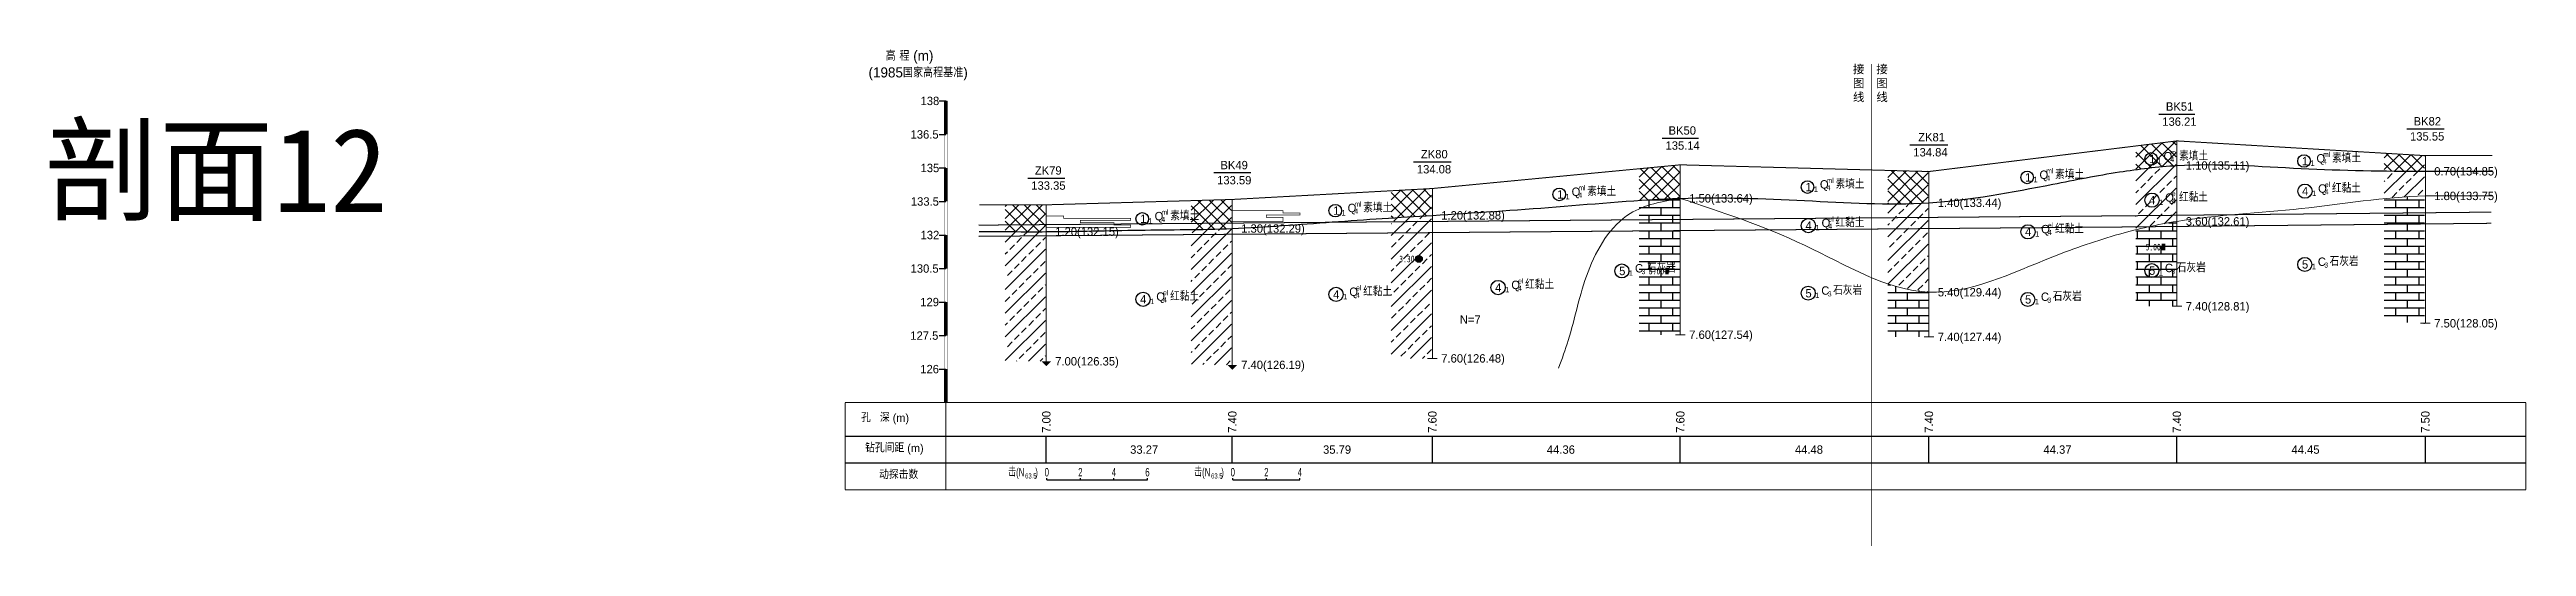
# Model space of a CAD drawing. Header units: inches. Extents: x -205 to 12199, y -11610 to -150.
# Drawn here: x -148 to 591, y -3712 to -3564 of the extents above; entities that cross this region are included whole.
import ezdxf
from ezdxf.enums import TextEntityAlignment as Align

# ---------------------------------------------------------------- set-up
doc = ezdxf.new("R2010")
doc.units = ezdxf.units.IN
doc.header["$MEASUREMENT"] = 0
doc.linetypes.add('ACAD_ISO03W100', pattern=[30, 12, -18])
doc.linetypes.add('ACAD_ISO05W100', pattern=[34, 24, -3, 0.5, -3, 0.5, -3])
for name, color, linetype in [('GiCAD_PouMian', 7, 'Continuous'), ('GICAD_QUYANG', 7, 'Continuous'), ('地质-原位曲线', 7, 'Continuous'), ('地质-图框', 7, 'Continuous'), ('地质-地层符号', 3, 'Continuous'), ('地质-地层线', 7, 'Continuous'), ('地质-地面线', 7, 'Continuous'), ('地质-填充花纹', 4, 'Continuous'), ('地质-文字', 7, 'Continuous'), ('地质-标注栏', 7, 'Continuous'), ('地质-标贯', 7, 'Continuous'), ('地质-钻孔', 7, 'Continuous'), ('管底', 7, 'Continuous'), ('红线', 1, 'ACAD_ISO05W100')]:
    doc.layers.add(name, color=color, linetype=linetype)
doc.styles.add('LZ_PMT_LINE', font='', dxfattribs={"height": 2})
doc.styles.get("Standard").update_dxf_attribs({"font": ''})
doc.styles.add('地层编号', font='Comfont.shx', dxfattribs={"width": 0.7, "height": 2.5, "bigfont": 'Hztxt12a.shx'})
doc.styles.add('宋体', font='')
doc.styles.add('层底标注', font='Comfont.shx', dxfattribs={"width": 0.7, "height": 2.5, "bigfont": 'Hztxt12a.shx'})
doc.styles.add('岩土名称', font='Comfont.shx', dxfattribs={"width": 0.7, "height": 2.5, "bigfont": 'Hztxt12a.shx'})
doc.styles.add('时代', font='Comfont.shx', dxfattribs={"width": 0.7, "height": 2.5, "bigfont": 'Hztxt12a.shx'})
doc.styles.add('标注栏数据', font='Comfont.shx', dxfattribs={"width": 0.7, "height": 2.5, "bigfont": 'Hztxt12a.shx'})
doc.styles.add('标贯动探', font='Comfont.shx', dxfattribs={"width": 0.7, "height": 2.5, "bigfont": 'Hztxt12a.shx'})
doc.styles.add('钻孔标注', font='Comfont.shx', dxfattribs={"width": 0.7, "height": 2.5, "bigfont": 'Hztxt12a.shx'})
doc.styles.add('高程系统', font='Comfont.shx', dxfattribs={"width": 0.7, "height": 3, "bigfont": 'Hztxt12a.shx'})
doc.styles.get('LZ_PMT_LINE').set_extended_font_data('SimSun')
doc.styles.get('Standard').set_extended_font_data('SimSun')
doc.styles.get('宋体').set_extended_font_data('宋体')
doc.linetypes.add('bzhjcx', pattern='A,0.001,[2,XX1.shx,S=1,R=0,X=1,Y=0],-2', length=2.001)
doc.linetypes.add('swx', pattern='A,7,-1.5,["●",LZ_PMT_LINE,S=0.05,R=0,X=0,Y=0],-1.5', length=10)
pattern_1 = [(45, (-13271.746, -3771.847), (-3.5355339, 3.5355339), []), (45, (-13268.2106, -3771.847), (-3.5355339, 3.5355339), [2, -1])]
pattern_2 = [(45, (-13271.746, -3771.847), (-1.76776695, 1.76776695), []), (135, (-13271.746, -3771.847), (-1.76776695, -1.76776695), [])]
pattern_3 = [(0, (-13271.746, -3771.847), (0, 2.3), []), (90, (-13271.746, -3771.847), (-3.5, 2.3), [2.3, -2.3])]
pattern_4 = [(0, (-13476.1413, -3771.847), (0, 2.3), []), (90, (-13476.1413, -3771.847), (-3.5, 2.3), [2.3, -2.3])]
pattern_5 = [(45, (-13476.1413, -3771.847), (-3.5355339, 3.5355339), []), (45, (-13472.606, -3771.847), (-3.5355339, 3.5355339), [2, -1])]
pattern_6 = [(45, (-13476.1413, -3771.847), (-1.76776695, 1.76776695), []), (135, (-13476.1413, -3771.847), (-1.76776695, -1.76776695), [])]

msp = doc.modelspace()

# ---------------------------------------------------------------- texts
at = {"layer": 'GiCAD_PouMian', "color": 7, "style": '宋体'}
msp.add_text('剖面12', height=25, dxfattribs=at).set_placement((-149.24463, -3612.15758))
at = {"layer": '地质-原位曲线', "color": 7, "linetype": 'Continuous', "style": '标注栏数据', "width": 0.7}
for s, height, p in [('击', 2.5, (138.07876, -3691.03095)), ('(N', 2.5, (140.42876, -3691.03095)), ('63.5', 1.5, (143.13709, -3691.65595)), (')', 2.5, (146.15209, -3691.03095)), ('击', 2.5, (193.53482, -3691.03095)), ('(N', 2.5, (195.88482, -3691.03095)), ('63.5', 1.5, (198.59315, -3691.65595)), (')', 2.5, (201.60815, -3691.03095))]:
    msp.add_text(s, height=height, dxfattribs=at).set_placement(p)
for s, p in [('0', (149.59959, -3691.03095)), ('2', (159.59959, -3691.03095)), ('4', (169.59959, -3691.03095)), ('6', (179.59959, -3691.03095)), ('0', (205.05565, -3691.03095)), ('2', (215.05565, -3691.03095)), ('4', (225.05565, -3691.03095))]:
    msp.add_text(s, height=2.5, dxfattribs=at).set_placement(p, align=Align.CENTER)
at = {"layer": '地质-图框', "color": 7, "linetype": 'Continuous', "width": 0.7}
for s, p in [('3.30', (254.68214, -3627.16428)), ('5.00', (477.20496, -3623.63091)), ('5.00', (329.11518, -3630.76429))]:
    msp.add_text(s, height=2, dxfattribs=at).set_placement(p)
at = {"layer": '地质-地层符号', "color": 7, "linetype": 'Continuous'}
for s, height, style, p in [('1', 2.5, '地层编号', (478.26476, -3597.59196)), ('1', 1.625, '地层编号', (480.76476, -3597.79196)), ('Q', 2.5, '时代', (482.57726, -3596.79196)), ('素填土', 2.5, '岩土名称', (487.24393, -3596.79196)), ('1', 2.5, '地层编号', (523.86958, -3598.21426)), ('1', 1.625, '地层编号', (526.36958, -3598.41426)), ('Q', 2.5, '时代', (528.18208, -3597.41426)), ('素填土', 2.5, '岩土名称', (532.84874, -3597.41426)), ('1', 2.5, '地层编号', (375.81014, -3605.98097)), ('Q', 2.5, '时代', (380.12264, -3605.18097)), ('素填土', 2.5, '岩土名称', (384.78931, -3605.18097)), ('1', 2.5, '地层编号', (441.29024, -3603.10196)), ('1', 1.625, '地层编号', (443.79024, -3603.30196)), ('Q', 2.5, '时代', (445.60274, -3602.30196)), ('素填土', 2.5, '岩土名称', (450.26941, -3602.30196)), ('Q', 2.5, '时代', (528.68208, -3606.41426)), ('红黏土', 2.5, '岩土名称', (532.80708, -3606.41426)), ('1', 2.5, '地层编号', (234.98096, -3613.0143)), ('1', 1.625, '地层编号', (237.48096, -3613.2143)), ('Q', 2.5, '时代', (239.29346, -3612.2143)), ('素填土', 2.5, '岩土名称', (243.96013, -3612.2143)), ('1', 2.5, '地层编号', (301.77326, -3608.18096)), ('1', 1.625, '地层编号', (304.27326, -3608.38096)), ('Q', 2.5, '时代', (306.08576, -3607.38096)), ('素填土', 2.5, '岩土名称', (310.75242, -3607.38096)), ('1', 1.625, '地层编号', (378.31014, -3606.18097)), ('4', 2.5, '地层编号', (478.26476, -3609.89528)), ('1', 1.625, '地层编号', (481.26476, -3610.09528)), ('Q', 2.5, '时代', (483.07726, -3609.09528)), ('红黏土', 2.5, '岩土名称', (487.20226, -3609.09528)), ('4', 2.5, '地层编号', (523.86958, -3607.21426)), ('1', 1.625, '地层编号', (526.86958, -3607.41426)), ('1', 2.5, '地层编号', (177.42758, -3615.44761)), ('1', 1.625, '地层编号', (179.92758, -3615.64761)), ('Q', 2.5, '时代', (181.74008, -3614.64761)), ('素填土', 2.5, '岩土名称', (186.40675, -3614.64761)), ('4', 2.5, '地层编号', (375.81014, -3617.48097)), ('1', 1.625, '地层编号', (378.81014, -3617.68097)), ('Q', 2.5, '时代', (380.62264, -3616.68097)), ('红黏土', 2.5, '岩土名称', (384.74764, -3616.68097)), ('4', 2.5, '地层编号', (441.29024, -3619.32478)), ('1', 1.625, '地层编号', (444.29024, -3619.52478)), ('Q', 2.5, '时代', (446.10274, -3618.52478)), ('红黏土', 2.5, '岩土名称', (450.22774, -3618.52478)), ('C', 2.5, '时代', (528.59874, -3628.24759)), ('石灰岩', 2.5, '岩土名称', (532.14041, -3628.24759)), ('4', 2.5, '地层编号', (283.29049, -3635.95286)), ('Q', 2.5, '时代', (288.10299, -3635.15286)), ('红黏土', 2.5, '岩土名称', (292.22799, -3635.15286)), ('5', 2.5, '地层编号', (320.25652, -3631.00266)), ('1', 1.625, '地层编号', (323.17318, -3631.20266)), ('C', 2.5, '时代', (324.98568, -3630.20266)), ('石灰岩', 2.5, '岩土名称', (328.52735, -3630.20266)), ('5', 2.5, '地层编号', (478.26476, -3630.90955)), ('1', 1.625, '地层编号', (481.18143, -3631.10955)), ('C', 2.5, '时代', (482.99393, -3630.10955)), ('石灰岩', 2.5, '岩土名称', (486.5356, -3630.10955)), ('5', 2.5, '地层编号', (523.86958, -3629.04759)), ('1', 1.625, '地层编号', (526.78624, -3629.24759)), ('4', 2.5, '地层编号', (177.42758, -3639.44333)), ('1', 1.625, '地层编号', (180.42758, -3639.64333)), ('Q', 2.5, '时代', (182.24008, -3638.64333)), ('红黏土', 2.5, '岩土名称', (186.36508, -3638.64333)), ('4', 2.5, '地层编号', (234.98096, -3638.00396)), ('1', 1.625, '地层编号', (237.98096, -3638.20396)), ('Q', 2.5, '时代', (239.79346, -3637.20396)), ('红黏土', 2.5, '岩土名称', (243.91846, -3637.20396)), ('1', 1.625, '地层编号', (286.29049, -3636.15286)), ('5', 2.5, '地层编号', (375.81014, -3637.64764)), ('1', 1.625, '地层编号', (378.72681, -3637.84764)), ('C', 2.5, '时代', (380.53931, -3636.84764)), ('石灰岩', 2.5, '岩土名称', (384.08097, -3636.84764)), ('5', 2.5, '地层编号', (441.29024, -3639.49652)), ('1', 1.625, '地层编号', (444.20691, -3639.69652)), ('C', 2.5, '时代', (446.01941, -3638.69652)), ('石灰岩', 2.5, '岩土名称', (449.56107, -3638.69652))]:
    msp.add_text(s, height=height, dxfattribs=dict(at, style=style)).set_placement(p)
at = {"layer": '地质-地层符号', "color": 7, "linetype": 'Continuous', "style": '时代', "width": 0.8}
for s, p in [('4', (484.6106, -3597.29196)), ('ml', (484.6106, -3595.12529)), ('4', (530.21541, -3597.91426)), ('ml', (530.21541, -3595.74759)), ('ml', (308.11909, -3605.71429)), ('4', (382.15597, -3605.68097)), ('ml', (382.15597, -3603.5143)), ('4', (447.63607, -3602.80196)), ('ml', (447.63607, -3600.63529)), ('el', (530.71541, -3604.74759)), ('ml', (183.77341, -3612.98095)), ('4', (241.32679, -3612.7143)), ('ml', (241.32679, -3610.54763)), ('4', (308.11909, -3607.88096)), ('4', (485.1106, -3609.59528)), ('el', (485.1106, -3607.42862)), ('4', (530.71541, -3606.91426)), ('4', (183.77341, -3615.14761)), ('4', (382.65597, -3617.18097)), ('el', (382.65597, -3615.0143)), ('4', (448.13607, -3619.02478)), ('el', (448.13607, -3616.85812)), ('el', (290.13633, -3633.48619)), ('3', (326.93568, -3630.70266)), ('3', (484.94393, -3630.60955)), ('3', (530.54874, -3628.74759)), ('4', (184.27341, -3639.14333)), ('el', (184.27341, -3636.97667)), ('4', (241.82679, -3637.70396)), ('el', (241.82679, -3635.53729)), ('4', (290.13633, -3635.65286)), ('3', (382.48931, -3637.34764)), ('3', (447.96941, -3639.19652))]:
    msp.add_text(s, height=1.5, dxfattribs=at).set_placement(p)
at = {"layer": '地质-文字', "color": 7, "linetype": 'Continuous'}
for s, height, style, p in [('高 程 (m)', 3, '高程系统', (101.53439, -3567.03096)), ('(1985国家高程基准)', 3, '高程系统', (96.43439, -3572.03096)), ('138', 2.5, '高程系统', (111.94997, -3580.28096)), ('136.5', 2.5, '高程系统', (108.97378, -3590.28096)), ('1.10(135.11)', 2.5, '层底标注', (489.22955, -3599.54758)), ('135', 2.5, '高程系统', (111.94997, -3600.28096)), ('0.70(134.85)', 2.5, '层底标注', (563.3096, -3601.28094)), ('133.5', 2.5, '高程系统', (109.05712, -3610.28096)), ('1.50(133.64)', 2.5, '层底标注', (341.13978, -3609.34763)), ('1.40(133.44)', 2.5, '层底标注', (415.2805, -3610.68098)), ('1.80(133.75)', 2.5, '层底标注', (563.3096, -3608.61427)), ('132', 2.5, '高程系统', (111.94997, -3620.28096)), ('1.20(132.15)', 2.5, '层底标注', (152.09997, -3619.28092)), ('1.30(132.29)', 2.5, '层底标注', (207.55519, -3618.34765)), ('1.20(132.88)', 2.5, '层底标注', (267.20673, -3614.41428)), ('3.60(132.61)', 2.5, '层底标注', (489.22955, -3616.21424)), ('130.5', 2.5, '高程系统', (108.97378, -3630.28096)), ('129', 2.5, '高程系统', (111.86664, -3640.28096)), ('5.40(129.44)', 2.5, '层底标注', (415.2805, -3637.34765)), ('7.40(128.81)', 2.5, '层底标注', (489.22955, -3641.54758)), ('127.5', 2.5, '高程系统', (108.89045, -3650.28096)), ('7.60(127.54)', 2.5, '层底标注', (341.13978, -3650.01429)), ('7.40(127.44)', 2.5, '层底标注', (415.2805, -3650.68098)), ('7.50(128.05)', 2.5, '层底标注', (563.3096, -3646.61427)), ('7.00(126.35)', 2.5, '层底标注', (152.09997, -3657.94758)), ('7.60(126.48)', 2.5, '层底标注', (267.20673, -3657.08094)), ('126', 2.5, '高程系统', (111.86664, -3660.28096)), ('7.40(126.19)', 2.5, '层底标注', (207.55519, -3659.01431))]:
    msp.add_text(s, height=height, dxfattribs=dict(at, style=style)).set_placement(p)
at = {"layer": '地质-标注栏', "color": 7, "linetype": 'Continuous', "style": '标注栏数据'}
for s, p in [('孔   深 (m)', (94.20368, -3675.53095)), ('钻孔间距 (m)', (95.41868, -3684.53095)), ('动探击数', (99.59018, -3692.53095))]:
    msp.add_text(s, height=2.43, dxfattribs=at).set_placement(p, align=Align.BOTTOM_LEFT)
for s, p in [('7.00', (150.69997, -3678.03095)), ('7.40', (206.15519, -3678.03095)), ('7.60', (265.80673, -3678.03095)), ('7.60', (339.73978, -3678.03095)), ('7.40', (413.8805, -3678.03095)), ('7.40', (487.82955, -3678.03095)), ('7.50', (561.9096, -3678.03095))]:
    msp.add_text(s, height=2.5, rotation=90.0000025, dxfattribs=at).set_placement(p)
for s, p in [('33.27', (174.44425, -3684.28095)), ('35.79', (231.96846, -3684.28095)), ('44.36', (298.70242, -3684.28095)), ('44.48', (372.68097, -3684.28095)), ('44.37', (446.7842, -3684.28095)), ('44.45', (520.74041, -3684.28095))]:
    msp.add_text(s, height=2.5, dxfattribs=at).set_placement(p)
at = {"layer": '地质-标贯', "color": 7, "linetype": 'Continuous', "style": '标贯动探'}
msp.add_text('N=7', height=2.5, dxfattribs=at).set_placement((272.75673, -3645.49761))
at = {"layer": '地质-钻孔', "color": 7, "linetype": 'Continuous', "style": '钻孔标注'}
for s, p in [('BK51', (483.28789, -3581.96424)), ('BK50', (334.98978, -3589.09763)), ('ZK81', (409.42217, -3591.09765)), ('136.21', (482.21646, -3586.46424)), ('135.55', (556.08817, -3590.86427)), ('BK82', (557.1596, -3586.36427)), ('BK49', (201.36352, -3599.43098)), ('ZK80', (261.14007, -3596.16428)), ('135.14', (334.08501, -3593.59763)), ('134.84', (407.97574, -3595.59765)), ('133.35', (144.96188, -3605.53092)), ('ZK79', (146.03331, -3601.03092)), ('133.59', (200.37543, -3603.93098)), ('134.08', (259.94364, -3600.66428))]:
    msp.add_text(s, height=2.5, dxfattribs=at).set_placement(p)
at = {"layer": '红线', "char_height": 2.5, "attachment_point": 1}
for insert in [(389.98503, -3568.31901), (396.95035, -3568.31901)]:
    msp.add_mtext_dynamic_manual_height_columns('接图线', width=3.594619, gutter_width=12.5, heights=[0], dxfattribs=dict(at, insert=insert))

# ---------------------------------------------------------------- blocks, each defined once
blk = doc.blocks.new('gkqy_yuan.dwg不标')
at = {"layer": 'GiCAD_PouMian'}
h = blk.add_hatch(color=7, dxfattribs=at)
edge = h.paths.add_edge_path()
edge.add_arc((0, 0), 1, 0, 360)
at = {"layer": 'GICAD_QUYANG', "color": 7}
blk.add_circle((0, 0), 1, dxfattribs=at)
blk = doc.blocks.new('gkqy_yan.dwg不标', base_point=(0, -1))
at = {"color": 7}
blk.add_solid([(-0.5, -2), (-0.5, 0), (0.5, -2), (0.5, 0)], dxfattribs=at)

# ---------------------------------------------------------------- hatches: boundary and pattern name
at = {"layer": '地质-填充花纹', "linetype": 'Continuous'}
h = msp.add_hatch(dxfattribs=at)
h.set_pattern_fill('GKSTT', scale=0.5, style=0, pattern_type=2)
h.set_pattern_definition(pattern_6)
h.paths.add_polyline_path([(486.32955, -3598.3184), (479.36087, -3598.89881), (474.39729, -3599.49994), (474.32955, -3599.50984), (474.32955, -3592.47723), (486.32955, -3590.99512)])
h = msp.add_hatch(dxfattribs=at)
h.set_pattern_fill('GKSTT', scale=0.5, style=0, pattern_type=2)
h.set_pattern_definition(pattern_6)
h.paths.add_polyline_path([(560.4096, -3595.34942), (560.4096, -3600.02948), (553.60624, -3599.98997), (548.6066, -3599.93064), (548.4096, -3599.9272), (548.4096, -3594.63667)])
h = msp.add_hatch(dxfattribs=at)
h.set_pattern_fill('GKSTT', scale=0.5, style=0, pattern_type=2)
h.set_pattern_definition(pattern_2)
h.paths.add_polyline_path([(338.23978, -3608.10811), (331.43855, -3608.39343), (326.44714, -3608.68578), (326.23978, -3608.70009), (326.23978, -3599.2685), (338.23978, -3598.12152)])
h = msp.add_hatch(dxfattribs=at)
h.set_pattern_fill('GKSTT', scale=0.5, style=0, pattern_type=2)
h.set_pattern_definition(pattern_2)
h.paths.add_polyline_path([(412.3805, -3600.0909), (412.3805, -3609.44084), (405.53868, -3609.71058), (400.53888, -3609.73838), (400.3805, -3609.7358), (400.3805, -3599.76719)])
h = msp.add_hatch(dxfattribs=at)
h.set_pattern_fill('GKFZNT', scale=0.5, style=0, pattern_type=2)
h.set_pattern_definition(pattern_5)
h.paths.add_polyline_path([(486.32955, -3615.01142), (479.15603, -3616.36506), (474.32955, -3617.48014), (474.32955, -3599.50984), (474.39729, -3599.49994), (479.36087, -3598.89881), (486.32955, -3598.3184)])
h = msp.add_hatch(dxfattribs=at)
h.set_pattern_fill('GKFZNT', scale=0.5, style=0, pattern_type=2)
h.set_pattern_definition(pattern_5)
h.paths.add_polyline_path([(548.6066, -3599.93064), (553.60624, -3599.98997), (560.4096, -3600.02948), (560.4096, -3607.37693), (553.41945, -3607.73097), (548.43894, -3608.17047), (548.4096, -3608.17369), (548.4096, -3599.9272)])
h = msp.add_hatch(dxfattribs=at)
h.set_pattern_fill('GKSTT', scale=0.5, style=0, pattern_type=2)
h.set_pattern_definition(pattern_2)
h.paths.add_polyline_path([(149.19997, -3618.03135), (144.44997, -3618.03958), (139.44997, -3618.03092), (137.19997, -3618.03092), (137.19997, -3610.03092), (149.19997, -3610.03092)])
h = msp.add_hatch(dxfattribs=at)
h.set_pattern_fill('GKSTT', scale=0.5, style=0, pattern_type=2)
h.set_pattern_definition(pattern_2)
h.paths.add_polyline_path([(204.65519, -3617.10492), (197.17603, -3617.32254), (192.65519, -3617.39659), (192.65519, -3608.7844), (204.65519, -3608.43819)])
h = msp.add_hatch(dxfattribs=at)
h.set_pattern_fill('GKSTT', scale=0.5, style=0, pattern_type=2)
h.set_pattern_definition(pattern_2)
h.paths.add_polyline_path([(264.30673, -3613.17997), (254.68546, -3613.78391), (252.30673, -3613.93638), (252.30673, -3605.83513), (264.30673, -3605.17797)])
h = msp.add_hatch(dxfattribs=at)
h.set_pattern_fill('GKSHY', scale=0.5, style=0, pattern_type=2)
h.set_pattern_definition(pattern_3)
h.paths.add_polyline_path([(338.23978, -3648.76429), (326.23978, -3648.76429), (326.23978, -3608.70009), (326.44714, -3608.68578), (331.43855, -3608.39343), (338.23978, -3608.10811)])
h = msp.add_hatch(dxfattribs=at)
h.set_pattern_fill('GKFZNT', scale=0.5, style=0, pattern_type=2)
h.set_pattern_definition(pattern_1)
h.paths.add_polyline_path([(412.3805, -3636.05406), (402.87948, -3634.39749), (400.3805, -3633.55262), (400.3805, -3609.7358), (400.53888, -3609.73838), (405.53868, -3609.71058), (412.3805, -3609.44084)])
h = msp.add_hatch(dxfattribs=at)
h.set_pattern_fill('GKSHY', scale=0.5, style=0, pattern_type=2)
h.set_pattern_definition(pattern_4)
h.paths.add_polyline_path([(560.4096, -3645.3529), (554.48165, -3645.08325), (548.4096, -3644.62604), (548.4096, -3608.17369), (548.43894, -3608.17047), (553.41945, -3607.73097), (560.4096, -3607.37693)])
h = msp.add_hatch(dxfattribs=at)
h.set_pattern_fill('GKFZNT', scale=0.5, style=0, pattern_type=2)
h.set_pattern_definition(pattern_1)
h.paths.add_polyline_path([(144.44997, -3618.03958), (149.19997, -3618.03135), (149.19997, -3656.69701), (144.45008, -3656.68612), (139.44997, -3656.69758), (139.44748, -3656.69758), (137.19997, -3656.69758), (137.19997, -3618.03092), (139.44997, -3618.03092)])
h = msp.add_hatch(dxfattribs=at)
h.set_pattern_fill('GKFZNT', scale=0.5, style=0, pattern_type=2)
h.set_pattern_definition(pattern_1)
h.paths.add_polyline_path([(204.65519, -3657.76256), (198.74402, -3657.72107), (192.65519, -3657.57844), (192.65519, -3617.39659), (197.17603, -3617.32254), (204.65519, -3617.10492)])
h = msp.add_hatch(dxfattribs=at)
h.set_pattern_fill('GKFZNT', scale=0.5, style=0, pattern_type=2)
h.set_pattern_definition(pattern_1)
h.paths.add_polyline_path([(264.30673, -3655.83094), (252.30673, -3655.83094), (252.30673, -3613.93638), (254.68546, -3613.78391), (264.30673, -3613.17997)])
h = msp.add_hatch(dxfattribs=at)
h.set_pattern_fill('GKSHY', scale=0.5, style=0, pattern_type=2)
h.set_pattern_definition(pattern_4)
h.paths.add_polyline_path([(486.32955, -3640.29758), (474.32955, -3640.29758), (474.32955, -3617.48014), (479.15603, -3616.36506), (486.32955, -3615.01142)])
h = msp.add_hatch(dxfattribs=at)
h.set_pattern_fill('GKSHY', scale=0.5, style=0, pattern_type=2)
h.set_pattern_definition(pattern_3)
h.paths.add_polyline_path([(402.87948, -3634.39749), (412.3805, -3636.05406), (412.3805, -3649.43098), (400.3805, -3649.43098), (400.3805, -3633.55262)])

# ---------------------------------------------------------------- linework, layer by layer
at = {"layer": '地质-原位曲线', "color": 7, "linetype": 'Continuous'}
for p, q in [((149.59959, -3692.03095), (149.59959, -3691.53095)), ((149.59959, -3692.03095), (179.59959, -3692.03095)), ((159.59959, -3692.03095), (159.59959, -3691.53095)), ((169.59959, -3692.03095), (169.59959, -3691.53095)), ((179.59959, -3692.03095), (179.59959, -3691.53095)), ((205.05565, -3692.03095), (205.05565, -3691.53095)), ((205.05565, -3692.03095), (225.05565, -3692.03095)), ((215.05565, -3692.03095), (215.05565, -3691.53095)), ((225.05565, -3692.03095), (225.05565, -3691.53095))]:
    msp.add_line(p, q, dxfattribs=at)
at = {"layer": '地质-原位曲线', "color": 7, "linetype": 'Continuous', "const_width": 0.2, "flags": 128}
for points in [[(205.05565, -3611.76431), (220.05565, -3611.76431), (220.05565, -3612.43098), (225.05565, -3612.43098), (225.05565, -3613.09765), (215.05565, -3613.09765), (215.05565, -3613.76431), (220.05565, -3613.76431), (220.05565, -3614.43098), (220.05565, -3614.43098), (220.05565, -3615.09765), (205.05565, -3615.09765)], [(149.59959, -3613.36425), (154.59959, -3613.36425), (154.59959, -3614.03091), (174.59959, -3614.03091), (174.59959, -3614.69758), (159.59959, -3614.69758), (159.59959, -3615.36425), (169.59959, -3615.36425), (169.59959, -3616.03091), (174.59959, -3616.03091), (174.59959, -3616.69758), (149.59959, -3616.69758)]]:
    msp.add_lwpolyline(points, dxfattribs=at)
at = {"layer": '地质-地层符号', "color": 7, "linetype": 'Continuous'}
for centre, major_axis in [((478.88976, -3596.34196), (0, 1.875)), ((524.49458, -3596.96426), (0, 1.875)), ((376.43514, -3604.73097), (0, 1.875)), ((441.91524, -3601.85196), (0, 1.875)), ((524.74458, -3605.96426), (0, 2.125)), ((235.60596, -3611.7643), (0, 1.875)), ((302.39826, -3606.93096), (0, 1.875)), ((479.13976, -3608.64528), (0, 2.125)), ((178.05258, -3614.19761), (0, 1.875)), ((376.68514, -3616.23097), (0, 2.125)), ((442.16524, -3618.07478), (0, 2.125)), ((524.70291, -3627.79759), (0, 2.08333)), ((284.16549, -3634.70286), (0, 2.125)), ((321.08985, -3629.75266), (0, 2.08333)), ((479.0981, -3629.65955), (0, 2.08333)), ((178.30258, -3638.19333), (0, 2.125)), ((235.85596, -3636.75396), (0, 2.125)), ((376.64347, -3636.39764), (0, 2.08333)), ((442.12357, -3638.24652), (0, 2.08333))]:
    msp.add_ellipse(centre, major_axis=major_axis, ratio=1, dxfattribs=at)
at = {"layer": '地质-地层线', "color": 7, "lineweight": 25}
for points, knots in [([(129.44997, -3618.03092), (132.78327, -3618.02835), (139.44987, -3618.02321), (155.36123, -3618.08449), (177.17281, -3617.40749), (205.64107, -3617.48995), (234.72595, -3615.01578), (266.94136, -3613.02434), (301.52641, -3610.82817), (338.48224, -3607.2967), (375.5372, -3608.56913), (412.84281, -3611.01978), (443.92618, -3604.99293), (462.82363, -3601.26366), (469.44997, -3600.22314)], [0, 0, 0, 0, 10, 20, 47.731533364, 75.463066727, 105.353610347, 135.244153966, 172.297377957, 209.350601949, 246.426959614, 283.50331728, 320.894542098, 341.00557264, 341.00557264, 341.00557264, 341.00557264]), ([(469.44997, -3600.22314), (475.14359, -3599.32909), (493.08444, -3597.13039), (523.65078, -3599.53614), (551.64029, -3600.06195), (570.65991, -3600.02729), (577.32637, -3600.02972), (580.6596, -3600.03094)], [341.00557264, 341.00557264, 341.00557264, 341.00557264, 358.285766917, 395.335928799, 432.38609068, 442.38609068, 452.38609068, 452.38609068, 452.38609068, 452.38609068])]:
    msp.add_open_spline(points, degree=3, knots=knots, dxfattribs=at)
at = {"layer": '地质-地层线', "color": 7, "linetype": 'bzhjcx', "lineweight": 0}
msp.add_spline([(338.48978, -3608.09763), (323.55933, -3612.59884), (310.99155, -3630.00683), (305.06677, -3650.46579), (302.19413, -3658.72115)], degree=3, dxfattribs=at)
for points, knots in [([(338.48978, -3608.09763), (350.87397, -3612.17269), (375.64237, -3620.32281), (411.94044, -3642.97163), (444.02843, -3627.10172), (462.82603, -3620.61751), (469.44997, -3618.76526)], [0, 0, 0, 0, 39.625902306, 79.251804612, 117.706592626, 138.439256466, 138.439256466, 138.439256466, 138.439256466]), ([(469.44997, -3618.76526), (475.11207, -3617.18197), (492.75954, -3613.22176), (523.74675, -3612.00524), (551.56141, -3607.07495), (570.66195, -3607.39815), (577.32705, -3607.37556), (580.6596, -3607.36427)], [138.439256466, 138.439256466, 138.439256466, 138.439256466, 156.16138064, 193.395817246, 230.630253853, 240.630253853, 250.630253853, 250.630253853, 250.630253853, 250.630253853])]:
    msp.add_open_spline(points, degree=3, knots=knots, dxfattribs=at)
at = {"layer": '地质-地面线', "color": 7, "linetype": 'Continuous', "const_width": 0.3}
for points in [[(129.44997, -3610.03092), (149.44997, -3610.03092), (204.90519, -3608.43098), (264.55673, -3605.16428), (338.48978, -3598.09763), (412.6305, -3600.09765), (469.44997, -3593.07991)], [(469.44997, -3593.07991), (486.57955, -3590.96424), (560.6596, -3595.36427), (580.6596, -3595.36427)]]:
    msp.add_lwpolyline(points, dxfattribs=at)
at = {"layer": '地质-文字', "color": 7, "linetype": 'Continuous'}
for p, q in [((117.44997, -3579.03096), (119.44997, -3579.03096)), ((117.44997, -3589.03096), (119.44997, -3589.03096)), ((117.44997, -3599.03096), (119.44997, -3599.03096)), ((117.44997, -3609.03096), (119.44997, -3609.03096)), ((117.44997, -3619.03096), (119.44997, -3619.03096)), ((117.44997, -3629.03096), (119.44997, -3629.03096)), ((117.44997, -3639.03096), (119.44997, -3639.03096)), ((117.44997, -3649.03096), (119.44997, -3649.03096)), ((117.44997, -3659.03096), (119.44997, -3659.03096))]:
    msp.add_line(p, q, dxfattribs=at)
at = {"layer": '地质-文字', "color": 7, "linetype": 'Continuous', "flags": 128}
for points, const_width in [([(118.94997, -3579.03096), (119.94997, -3579.03096)], 0.1), ([(118.94997, -3579.03096), (118.94997, -3669.03096)], 0.1), ([(119.44997, -3579.03096), (119.44997, -3589.03096)], 1), ([(119.94997, -3579.03096), (119.94997, -3669.03096)], 0.1), ([(119.44997, -3599.03096), (119.44997, -3609.03096)], 1), ([(119.44997, -3619.03096), (119.44997, -3629.03096)], 1), ([(119.44997, -3639.03096), (119.44997, -3649.03096)], 1), ([(119.44997, -3659.03096), (119.44997, -3669.03096)], 1)]:
    msp.add_lwpolyline(points, dxfattribs=dict(at, const_width=const_width))
at = {"layer": '地质-标注栏', "color": 7, "linetype": 'Continuous', "const_width": 0.3}
for points in [[(89.45018, -3669.03095), (479.45018, -3669.03095)], [(89.45018, -3669.03095), (89.45018, -3695.03095)], [(119.45018, -3669.03095), (119.45018, -3695.03095)], [(429.44952, -3669.03095), (590.65915, -3669.03095)], [(590.65915, -3669.03095), (590.65915, -3695.03095)], [(89.45018, -3695.03095), (479.45018, -3695.03095)], [(429.44952, -3695.03095), (590.65915, -3695.03095)]]:
    msp.add_lwpolyline(points, dxfattribs=at)
at = {"layer": '地质-标注栏', "color": 7, "linetype": 'Continuous'}
for points in [[(89.45018, -3679.03095), (479.45018, -3679.03095)], [(149.44997, -3687.03095), (149.44997, -3679.03095)], [(204.90519, -3687.03095), (204.90519, -3679.03095)], [(204.90519, -3687.03095), (204.90519, -3679.03095)], [(264.55673, -3687.03095), (264.55673, -3679.03095)], [(264.55673, -3687.03095), (264.55673, -3679.03095)], [(338.48978, -3687.03095), (338.48978, -3679.03095)], [(338.48978, -3687.03095), (338.48978, -3679.03095)], [(412.6305, -3687.03095), (412.6305, -3679.03095)], [(412.6305, -3687.03095), (412.6305, -3679.03095)], [(429.44952, -3679.03095), (590.65915, -3679.03095)], [(486.57955, -3687.03095), (486.57955, -3679.03095)], [(486.57955, -3687.03095), (486.57955, -3679.03095)], [(560.6596, -3687.03095), (560.6596, -3679.03095)], [(89.45018, -3687.03095), (479.45018, -3687.03095)], [(429.44952, -3687.03095), (590.65915, -3687.03095)]]:
    msp.add_lwpolyline(points, dxfattribs=at)
at = {"layer": '地质-钻孔', "color": 7, "linetype": 'Continuous'}
for p, q in [((481.21613, -3582.96424), (491.94269, -3582.96424)), ((555.0882, -3587.36427), (566.23077, -3587.36427)), ((333.08494, -3590.09762), (343.89452, -3590.09762)), ((406.97557, -3592.09765), (418.28514, -3592.09765)), ((143.9619, -3602.03091), (154.93846, -3602.03091)), ((199.37498, -3600.43098), (210.43455, -3600.43098)), ((258.94334, -3597.16427), (270.16991, -3597.16427))]:
    msp.add_line(p, q, dxfattribs=at)
at = {"layer": '地质-钻孔', "color": 7, "const_width": 0.3, "flags": 128}
for points in [[(486.57955, -3590.96424), (486.57955, -3640.29758)], [(560.6596, -3595.36427), (560.6596, -3645.36427)], [(338.48978, -3598.09763), (338.48978, -3648.76429)], [(412.6305, -3600.09765), (412.6305, -3649.43098)], [(149.44997, -3610.03092), (149.44997, -3656.69758)], [(204.90519, -3608.43098), (204.90519, -3657.76431)], [(264.55673, -3605.16428), (264.55673, -3655.83094)]]:
    msp.add_lwpolyline(points, dxfattribs=at)
at = {"layer": '地质-钻孔', "color": 7, "linetype": 'Continuous', "const_width": 0.3, "flags": 128}
for points in [[(485.07955, -3640.29758), (488.07955, -3640.29758)], [(336.98978, -3648.76429), (339.98978, -3648.76429)], [(559.1596, -3645.36427), (562.1596, -3645.36427)], [(263.05673, -3655.83094), (266.05673, -3655.83094)], [(411.1305, -3649.43098), (414.1305, -3649.43098)]]:
    msp.add_lwpolyline(points, dxfattribs=at)
at = {"layer": '地质-钻孔', "color": 7, "linetype": 'Continuous'}
for points in [[(147.94997, -3656.69758), (150.94997, -3656.69758), (149.44997, -3658.19758)], [(203.40519, -3657.76431), (206.40519, -3657.76431), (204.90519, -3659.26431)]]:
    msp.add_solid(points, dxfattribs=at)
at = {"layer": '管底', "linetype": 'swx', "const_width": 0.3}
for points in [[(129.22649, -3616.09545), (469.10653, -3613.32163)], [(129.25369, -3619.42834), (469.13373, -3616.65452)], [(469.10019, -3613.32168), (580.29826, -3612.20292)], [(469.13373, -3616.65452), (580.33179, -3615.53575)]]:
    msp.add_lwpolyline(points, dxfattribs=at)
at = {"layer": '红线', "linetype": 'ACAD_ISO03W100', "ltscale": 0.4, "const_width": 0.2}
msp.add_lwpolyline([(395.50447, -3568.04199), (395.50447, -3711.8329)], dxfattribs=at)

# ---------------------------------------------------------------- block references
at = {"layer": '地质-图框', "color": 7, "linetype": 'Continuous'}
for name, p in [('gkqy_yuan.dwg不标', (260.55673, -3626.16428)), ('gkqy_yan.dwg不标', (482.57955, -3622.63091)), ('gkqy_yan.dwg不标', (334.48978, -3629.76429))]:
    msp.add_blockref(name, p, dxfattribs=at)

msp.set_redraw_order([(e.dxf.handle, doc.entitydb.next_handle()) for e in msp.query("TEXT MTEXT ATTDEF DIMENSION ARC_DIMENSION")])  # texts and dimensions are drawn at this point

doc.saveas('drawing.dxf')
